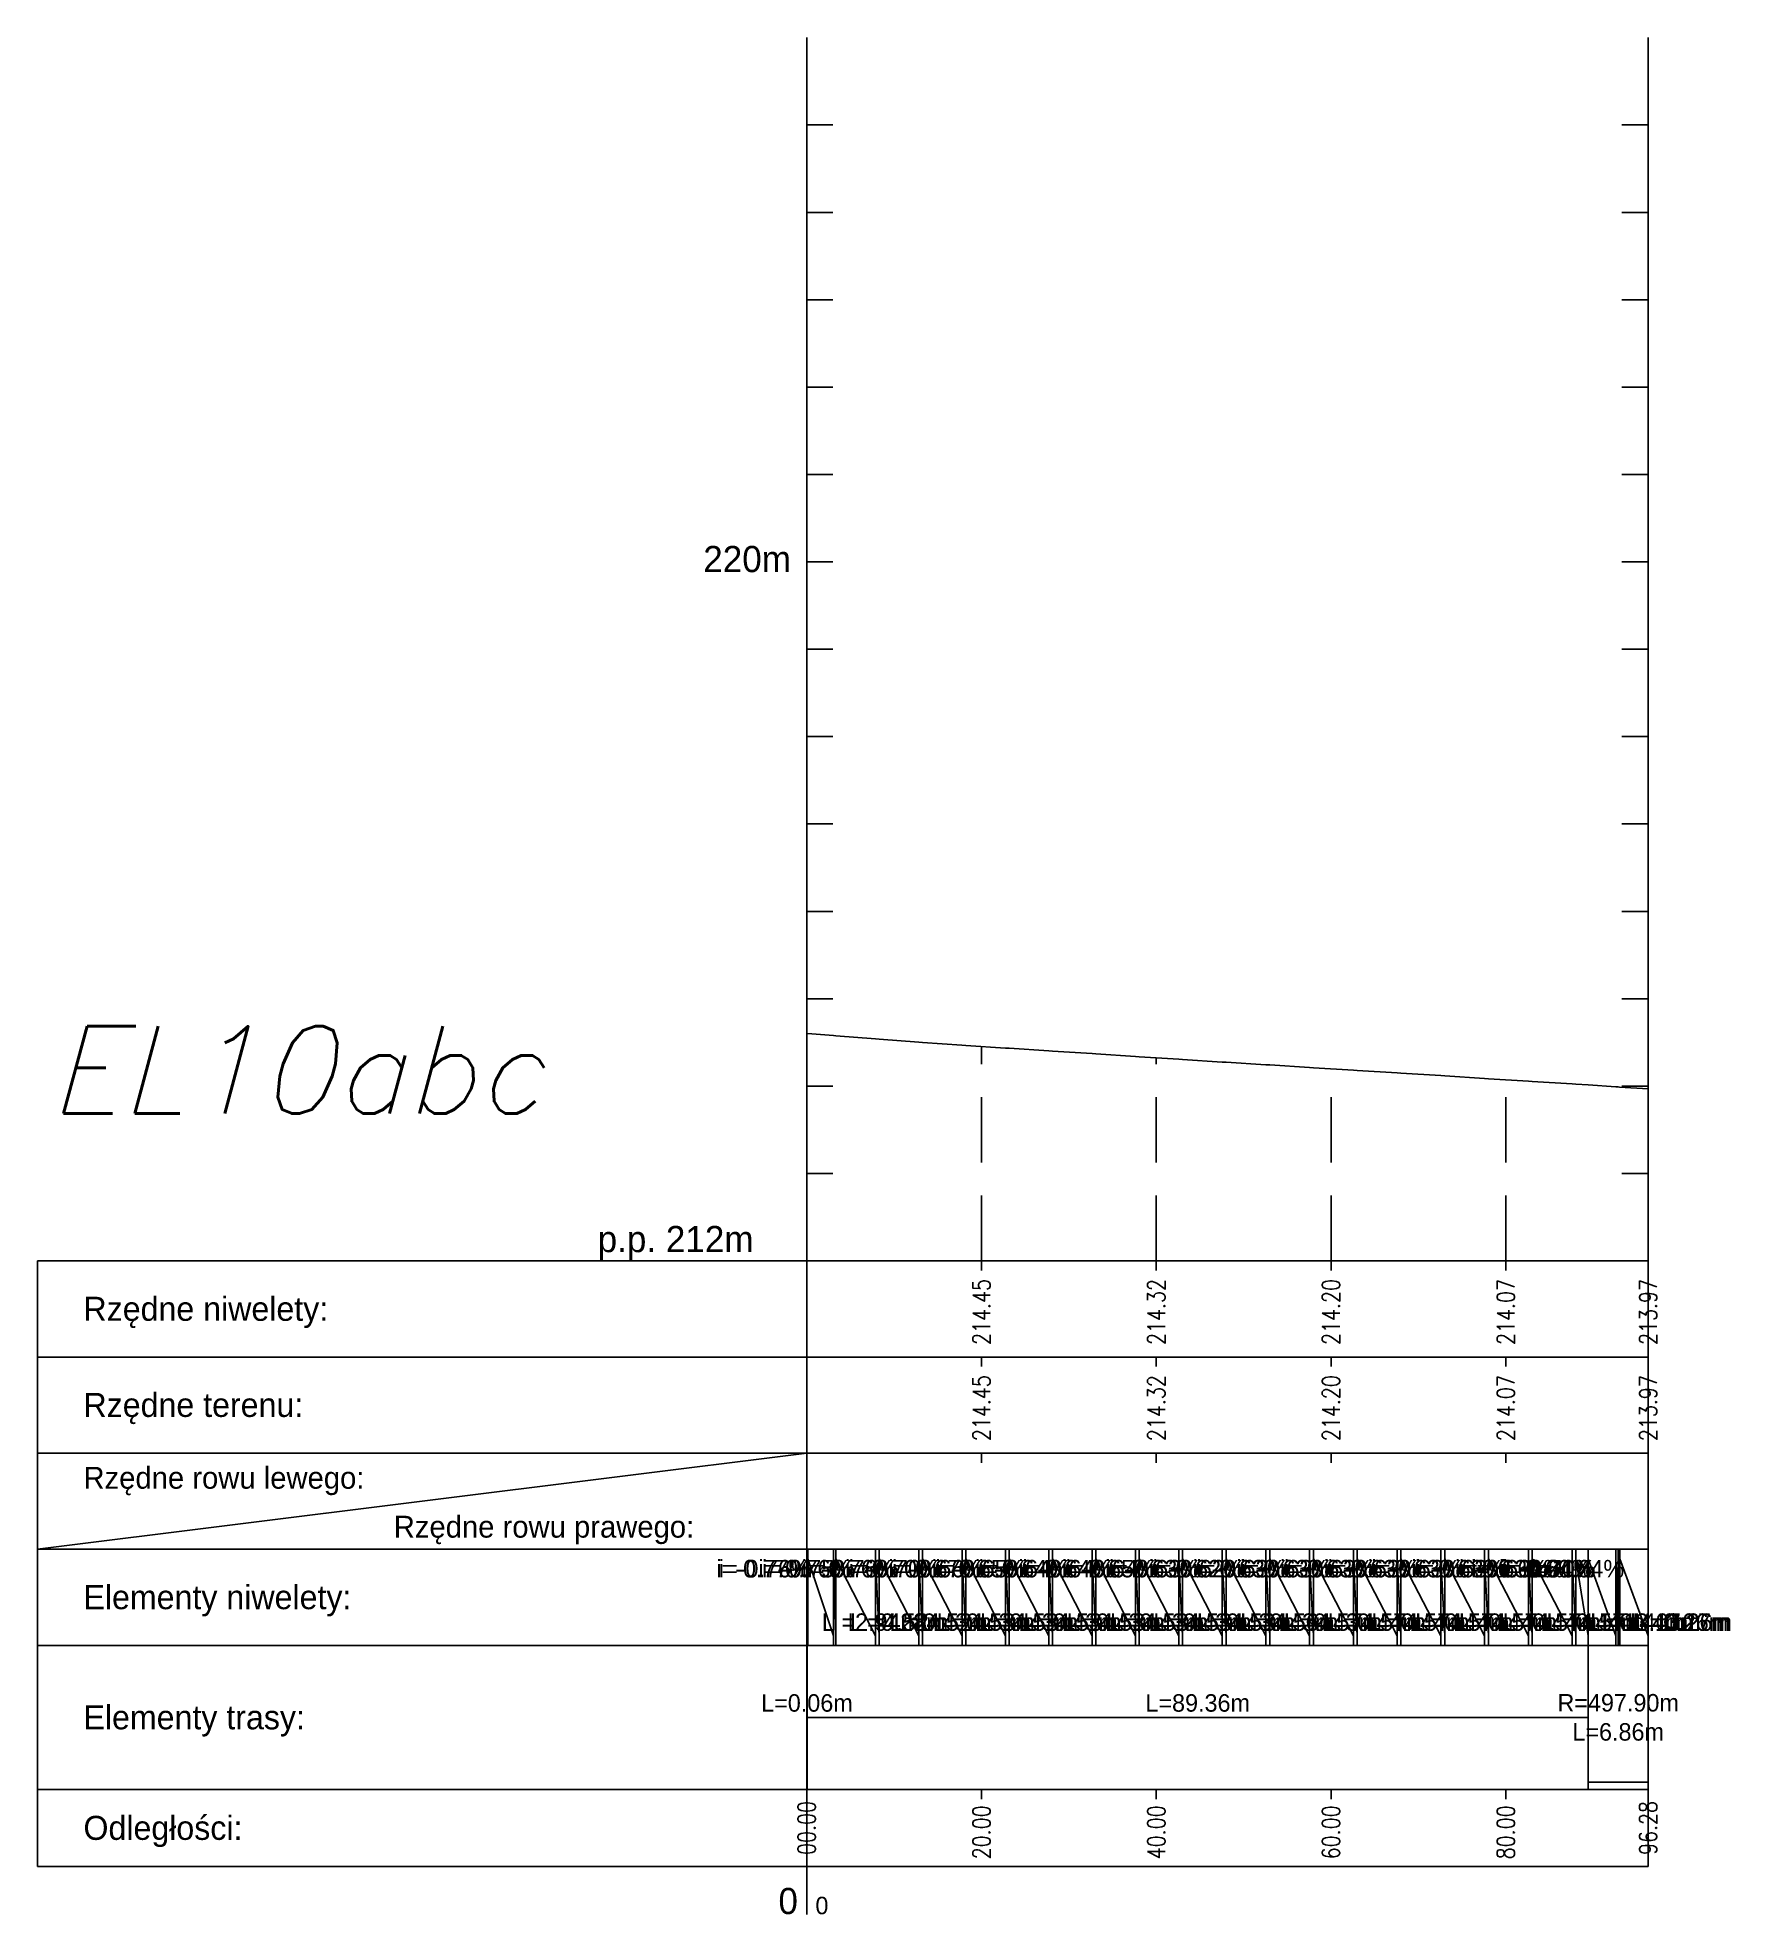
# Model space of a CAD drawing. Header units: metres. Extents: x 7399493 to 7407015, y 5696902 to 5712236.
# Drawn here: x 7399493.4 to 7399687.1, y 5704024 to 5704238.8 of the extents above; entities that cross this region are included whole.
import ezdxf

# ---------------------------------------------------------------- set-up
doc = ezdxf.new("R2010")
doc.units = ezdxf.units.M
doc.linetypes.add('DASHED', pattern=[0.75, 0.5, -0.25])
for name, color, linetype in [('pomoc', 140, 'Continuous'), ('PR_0', 7, 'Continuous'), ('PR_istniejacy_teren', 7, 'Continuous')]:
    doc.layers.add(name, color=color, linetype=linetype)
doc.styles.add('simplex 0.80', font='simplex.shx', dxfattribs={"width": 0.8})
doc.styles.add('Standard poch.', font='simplex.shx', dxfattribs={"oblique": 15})

msp = doc.modelspace()

# ---------------------------------------------------------------- texts
at = {"layer": 'pomoc', "style": 'Standard poch.', "oblique": 15}
msp.add_text('EL10abc', height=10, dxfattribs=at).set_placement((7399494.66, 5704115.6))

# ---------------------------------------------------------------- blocks, each defined once
blk = doc.blocks.new('*U258')
at = {"layer": 'pomoc', "color": 7, "linetype": 'DASHED', "lineweight": -3, "ltscale": 15}
for p, q in [((0, 0), (0, 140)), ((20, 0), (20, 24.54)), ((40, 0), (40, 23.24)), ((60, 0), (60, 21.98)), ((80, 0), (80, 20.72)), ((96.28, 0), (96.28, 19.69))]:
    blk.add_line(p, q, dxfattribs=at)
at = {"layer": 'pomoc', "color": 7, "linetype": 'Continuous', "lineweight": -3}
for p, q in [((0, 0), (0, 140)), ((96.28, 0), (96.28, 140)), ((0, 130), (3, 130)), ((93.28, 130), (96.28, 130)), ((0, 120), (3, 120)), ((93.28, 120), (96.28, 120)), ((0, 110), (3, 110)), ((93.28, 110), (96.28, 110)), ((0, 100), (3, 100)), ((93.28, 100), (96.28, 100)), ((0, 90), (3, 90)), ((93.28, 90), (96.28, 90)), ((0, 80), (3, 80)), ((93.28, 80), (96.28, 80)), ((0, 70), (3, 70)), ((93.28, 70), (96.28, 70)), ((0, 60), (3, 60)), ((93.28, 60), (96.28, 60)), ((0, 50), (3, 50)), ((93.28, 50), (96.28, 50)), ((0, 40), (3, 40)), ((93.28, 40), (96.28, 40)), ((0, 30), (3, 30)), ((93.28, 30), (96.28, 30)), ((0, 20), (3, 20)), ((93.28, 20), (96.28, 20)), ((0, 10), (3, 10)), ((93.28, 10), (96.28, 10)), ((0, 0), (96.28, 0)), ((93.28, 0), (96.28, 0)), ((0, -11), (0, -12.1)), ((20, -11), (20, -12.1)), ((40, -11), (40, -12.1)), ((60, -11), (60, -12.1)), ((80, -11), (80, -12.1)), ((96.28, -11), (96.28, -12.1)), ((-88, -33), (0, -22)), ((0, -22), (0, -23.1)), ((20, -22), (20, -23.1)), ((40, -22), (40, -23.1)), ((60, -22), (60, -23.1)), ((80, -22), (80, -23.1)), ((96.28, -22), (96.28, -23.1)), ((0, -60.5), (0, -61.6)), ((20, -60.5), (20, -61.6)), ((40, -60.5), (40, -61.6)), ((60, -60.5), (60, -61.6)), ((80, -60.5), (80, -61.6)), ((96.28, -60.5), (96.28, -61.6)), ((0, -69.3), (0, -74.8))]:
    blk.add_line(p, q, dxfattribs=at)
at = {"layer": 'pomoc', "color": 1, "linetype": 'Continuous', "lineweight": -3}
for p, q in [((0, 0), (0, -1.1)), ((20, 0), (20, -1.1)), ((40, 0), (40, -1.1)), ((60, 0), (60, -1.1)), ((80, 0), (80, -1.1)), ((96.28, 0), (96.28, -1.1)), ((0, -22), (0, -23.1)), ((20, -22), (20, -23.1)), ((40, -22), (40, -23.1)), ((60, -22), (60, -23.1)), ((80, -22), (80, -23.1)), ((96.28, -22), (96.28, -23.1)), ((0.12, -44), (0.12, -33)), ((0.12, -34.1), (3.06, -42.9)), ((3.06, -44), (3.06, -33)), ((3.06, -34.1), (3.34, -42.9)), ((3.34, -44), (3.34, -33)), ((3.34, -34.1), (7.86, -42.9)), ((7.86, -44), (7.86, -33)), ((7.86, -34.1), (8.29, -42.9)), ((8.29, -44), (8.29, -33)), ((8.29, -34.1), (12.82, -42.9)), ((12.82, -44), (12.82, -33)), ((12.82, -34.1), (13.25, -42.9)), ((13.25, -44), (13.25, -33)), ((13.25, -34.1), (17.78, -42.9)), ((17.78, -44), (17.78, -33)), ((17.78, -34.1), (18.21, -42.9)), ((18.21, -44), (18.21, -33)), ((18.21, -34.1), (22.73, -42.9)), ((22.73, -44), (22.73, -33)), ((22.73, -34.1), (23.17, -42.9)), ((23.17, -44), (23.17, -33)), ((23.17, -34.1), (27.69, -42.9)), ((27.69, -44), (27.69, -33)), ((27.69, -34.1), (28.13, -42.9)), ((28.13, -44), (28.13, -33)), ((28.13, -34.1), (32.65, -42.9)), ((32.65, -44), (32.65, -33)), ((32.65, -34.1), (33.09, -42.9)), ((33.09, -44), (33.09, -33)), ((33.09, -34.1), (37.62, -42.9)), ((37.62, -44), (37.62, -33)), ((37.62, -34.1), (38.05, -42.9)), ((38.05, -44), (38.05, -33)), ((38.05, -34.1), (42.58, -42.9)), ((42.58, -44), (42.58, -33)), ((42.58, -34.1), (43.01, -42.9)), ((43.01, -44), (43.01, -33)), ((43.01, -34.1), (47.55, -42.9)), ((47.55, -44), (47.55, -33)), ((47.55, -34.1), (47.98, -42.9)), ((47.98, -44), (47.98, -33)), ((47.98, -34.1), (52.55, -42.9)), ((52.55, -44), (52.55, -33)), ((52.55, -34.1), (52.98, -42.9)), ((52.98, -44), (52.98, -33)), ((52.98, -34.1), (57.55, -42.9)), ((57.55, -44), (57.55, -33)), ((57.55, -34.1), (57.99, -42.9)), ((57.99, -44), (57.99, -33)), ((57.99, -34.1), (62.56, -42.9)), ((62.56, -44), (62.56, -33)), ((62.56, -34.1), (62.99, -42.9)), ((62.99, -44), (62.99, -33)), ((62.99, -34.1), (67.56, -42.9)), ((67.56, -44), (67.56, -33)), ((67.56, -34.1), (68, -42.9)), ((68, -44), (68, -33)), ((68, -34.1), (72.57, -42.9)), ((72.57, -44), (72.57, -33)), ((72.57, -34.1), (73, -42.9)), ((73, -44), (73, -33)), ((73, -34.1), (77.57, -42.9)), ((77.57, -44), (77.57, -33)), ((77.57, -34.1), (78.01, -42.9)), ((78.01, -44), (78.01, -33)), ((78.01, -34.1), (82.58, -42.9)), ((82.58, -44), (82.58, -33)), ((82.58, -34.1), (83.02, -42.9)), ((83.02, -44), (83.02, -33)), ((83.02, -34.1), (87.59, -42.9)), ((87.59, -44), (87.59, -33)), ((87.59, -34.1), (88.02, -42.9)), ((88.02, -44), (88.02, -33)), ((88.02, -34.1), (89.42, -42.9)), ((89.42, -44), (89.42, -33)), ((89.42, -34.1), (92.59, -42.9)), ((92.59, -44), (92.59, -33)), ((92.59, -34.1), (92.85, -42.9)), ((92.85, -44), (92.85, -33)), ((92.85, -34.1), (93.03, -42.9)), ((93.03, -44), (93.03, -33)), ((93.03, -34.1), (96.28, -42.9)), ((0, -60.5), (0, -44)), ((0.06, -60.5), (0.06, -44)), ((89.42, -60.5), (89.42, -44)), ((0, -52.25), (0, -52.25)), ((0, -52.25), (0.06, -52.25)), ((0.06, -52.25), (89.42, -52.25)), ((89.42, -52.25), (89.42, -59.67)), ((89.42, -59.67), (96.28, -59.67))]:
    blk.add_line(p, q, dxfattribs=at)
at = {"layer": 'pomoc', "color": 7, "linetype": 'Continuous', "lineweight": -3}
for points in [[(0, -11), (0, 0), (-88, 0), (-88, -11)], [(0, -11), (96.28, -11), (96.28, 0), (0, 0)], [(0, -22), (0, -11), (-88, -11), (-88, -22)], [(0, -22), (96.28, -22), (96.28, -11), (0, -11)], [(0, -33), (0, -22), (-88, -22), (-88, -33)], [(0, -33), (0, -22), (-88, -22), (-88, -33)], [(0, -33), (96.28, -33), (96.28, -22), (0, -22)], [(0, -33), (96.28, -33), (96.28, -22), (0, -22)], [(0, -44), (0, -33), (-88, -33), (-88, -44)], [(0, -44), (96.28, -44), (96.28, -33), (0, -33)], [(0, -60.5), (0, -44), (-88, -44), (-88, -60.5)], [(0, -60.5), (96.28, -60.5), (96.28, -44), (0, -44)], [(0, -69.3), (0, -60.5), (-88, -60.5), (-88, -69.3)], [(0, -69.3), (96.28, -69.3), (96.28, -60.5), (0, -60.5)]]:
    blk.add_3dface(points, dxfattribs=at)
at = {"layer": 'pomoc', "color": 2, "linetype": 'Continuous', "lineweight": -3, "char_height": 3}
for s, insert, attachment_point in [('220m', (-1.8, 80.3), 6), ('p.p. 212m', (-15, 4), 2)]:
    blk.add_mtext(s, dxfattribs=dict(at, insert=insert, attachment_point=attachment_point))
at = {"layer": 'pomoc', "color": 7, "linetype": 'Continuous', "lineweight": -3, "attachment_point": 4}
for s, insert, char_height in [('Rzędne niwelety:', (-82.75, -5.9), 2.75), ('Rzędne terenu:', (-82.75, -16.9), 2.75), ('Rzędne rowu lewego:', (-82.75, -25.2), 2.5), ('Elementy niwelety:', (-82.75, -38.9), 2.75), ('Elementy trasy:', (-82.75, -52.65), 2.75), ('Odległości:', (-82.75, -65.3), 2.75)]:
    blk.add_mtext(s, dxfattribs=dict(at, insert=insert, char_height=char_height))
at = {"layer": 'pomoc', "color": 1, "linetype": 'Continuous', "lineweight": -3, "insert": (-47.25, -30.8), "char_height": 2.5, "attachment_point": 4}
blk.add_mtext('Rzędne rowu prawego:', dxfattribs=at)
blk = doc.blocks.new('*U257')
at = {"layer": 'PR_istniejacy_teren', "color": 7, "linetype": 'Continuous', "lineweight": -3, "ltscale": 4}
for p, q in [((7399581.5, 5704124.76), (7399584.44, 5704124.53)), ((7399584.44, 5704124.53), (7399584.72, 5704124.51)), ((7399584.72, 5704124.51), (7399589.25, 5704124.17)), ((7399589.25, 5704124.17), (7399589.68, 5704124.14)), ((7399589.68, 5704124.14), (7399594.21, 5704123.79)), ((7399594.21, 5704123.79), (7399594.64, 5704123.76)), ((7399594.64, 5704123.76), (7399599.16, 5704123.44)), ((7399599.16, 5704123.44), (7399599.59, 5704123.41)), ((7399599.59, 5704123.41), (7399604.12, 5704123.11)), ((7399604.12, 5704123.11), (7399604.55, 5704123.08)), ((7399604.55, 5704123.08), (7399609.08, 5704122.79)), ((7399609.08, 5704122.79), (7399609.51, 5704122.76)), ((7399609.51, 5704122.76), (7399614.04, 5704122.47)), ((7399614.04, 5704122.47), (7399614.47, 5704122.44)), ((7399614.47, 5704122.44), (7399619, 5704122.15)), ((7399619, 5704122.15), (7399619.44, 5704122.12)), ((7399619.44, 5704122.12), (7399623.97, 5704121.83)), ((7399623.97, 5704121.83), (7399624.4, 5704121.8)), ((7399624.4, 5704121.8), (7399628.93, 5704121.51)), ((7399628.93, 5704121.51), (7399629.37, 5704121.49)), ((7399629.37, 5704121.49), (7399633.93, 5704121.2)), ((7399633.93, 5704121.2), (7399634.37, 5704121.18)), ((7399634.37, 5704121.18), (7399638.94, 5704120.89)), ((7399638.94, 5704120.89), (7399639.37, 5704120.86)), ((7399639.37, 5704120.86), (7399643.94, 5704120.58)), ((7399643.94, 5704120.58), (7399644.38, 5704120.55)), ((7399644.38, 5704120.55), (7399648.95, 5704120.26)), ((7399648.95, 5704120.26), (7399649.38, 5704120.23)), ((7399649.38, 5704120.23), (7399653.95, 5704119.95)), ((7399653.95, 5704119.95), (7399654.39, 5704119.92)), ((7399654.39, 5704119.92), (7399658.96, 5704119.63)), ((7399658.96, 5704119.63), (7399659.4, 5704119.6)), ((7399659.4, 5704119.6), (7399663.97, 5704119.32)), ((7399663.97, 5704119.32), (7399664.4, 5704119.29)), ((7399664.4, 5704119.29), (7399668.97, 5704119)), ((7399668.97, 5704119), (7399669.41, 5704118.97)), ((7399669.41, 5704118.97), (7399670.81, 5704118.89)), ((7399670.81, 5704118.89), (7399673.98, 5704118.68)), ((7399673.98, 5704118.68), (7399674.24, 5704118.67)), ((7399674.24, 5704118.67), (7399674.41, 5704118.65)), ((7399674.41, 5704118.65), (7399677.67, 5704118.44))]:
    blk.add_line(p, q, dxfattribs=at)
blk = doc.blocks.new('*U256')
at = {"layer": 'pomoc', "color": 1, "linetype": 'Continuous', "lineweight": -3, "char_height": 2, "attachment_point": 6, "rotation": 90, "style": 'simplex 0.80'}
for s, insert in [('214.45', (7399601.39, 5704096.67)), ('214.32', (7399621.39, 5704096.67)), ('214.20', (7399641.39, 5704096.67)), ('214.07', (7399661.39, 5704096.67)), ('213.97', (7399677.67, 5704096.67))]:
    blk.add_mtext(s, dxfattribs=dict(at, insert=insert))
blk = doc.blocks.new('*U255')
at = {"layer": 'pomoc', "color": 1, "linetype": 'Continuous', "lineweight": -3, "char_height": 2, "attachment_point": 6, "rotation": 90, "style": 'simplex 0.80'}
for s, insert in [('214.45', (7399601.39, 5704085.67)), ('214.32', (7399621.39, 5704085.67)), ('214.20', (7399641.39, 5704085.67)), ('214.07', (7399661.39, 5704085.67)), ('213.97', (7399677.67, 5704085.67))]:
    blk.add_mtext(s, dxfattribs=dict(at, insert=insert))
blk = doc.blocks.new('*U254')
at = {"layer": 'PR_0', "color": 1, "linetype": 'Continuous', "lineweight": -3, "char_height": 2}
for s, insert, attachment_point in [('i=-0.77%', (7399581.69, 5704062.5), 9), ('i=-0.76%', (7399581.97, 5704062.5), 9), ('i=-0.76%', (7399586.5, 5704062.5), 9), ('i=-0.75%', (7399586.93, 5704062.5), 9), ('i=-0.76%', (7399591.46, 5704062.5), 9), ('i=-0.76%', (7399591.89, 5704062.5), 9), ('i=-0.70%', (7399596.41, 5704062.5), 9), ('i=-0.70%', (7399596.84, 5704062.5), 9), ('i=-0.67%', (7399601.37, 5704062.5), 9), ('i=-0.66%', (7399601.8, 5704062.5), 9), ('i=-0.65%', (7399606.33, 5704062.5), 9), ('i=-0.65%', (7399606.76, 5704062.5), 9), ('i=-0.64%', (7399611.29, 5704062.5), 9), ('i=-0.64%', (7399611.72, 5704062.5), 9), ('i=-0.64%', (7399616.25, 5704062.5), 9), ('i=-0.64%', (7399616.69, 5704062.5), 9), ('i=-0.65%', (7399621.22, 5704062.5), 9), ('i=-0.64%', (7399621.65, 5704062.5), 9), ('i=-0.63%', (7399626.18, 5704062.5), 9), ('i=-0.63%', (7399626.62, 5704062.5), 9), ('i=-0.62%', (7399631.18, 5704062.5), 9), ('i=-0.62%', (7399631.62, 5704062.5), 9), ('i=-0.63%', (7399636.19, 5704062.5), 9), ('i=-0.63%', (7399636.62, 5704062.5), 9), ('i=-0.63%', (7399641.19, 5704062.5), 9), ('i=-0.63%', (7399641.63, 5704062.5), 9), ('i=-0.63%', (7399646.2, 5704062.5), 9), ('i=-0.63%', (7399646.63, 5704062.5), 9), ('i=-0.63%', (7399651.2, 5704062.5), 9), ('i=-0.63%', (7399651.64, 5704062.5), 9), ('i=-0.63%', (7399656.21, 5704062.5), 9), ('i=-0.63%', (7399656.65, 5704062.5), 9), ('i=-0.63%', (7399661.22, 5704062.5), 9), ('i=-0.63%', (7399661.65, 5704062.5), 9), ('i=-0.63%', (7399666.22, 5704062.5), 9), ('i=-0.63%', (7399666.66, 5704062.5), 9), ('i=-0.61%', (7399668.06, 5704062.5), 9), ('i=-0.64%', (7399671.23, 5704062.5), 9), ('i=-0.64%', (7399671.49, 5704062.5), 9), ('i=-0.70%', (7399671.66, 5704062.5), 9), ('i=-0.64%', (7399674.92, 5704062.5), 9), ('L =2.94m', (7399583.13, 5704056.38), 7), ('L =0.28m', (7399586.07, 5704056.38), 7), ('L =4.52m', (7399586.35, 5704056.38), 7), ('L =0.43m', (7399590.87, 5704056.38), 7), ('L =4.52m', (7399591.31, 5704056.38), 7), ('L =0.43m', (7399595.83, 5704056.38), 7), ('L =4.53m', (7399596.26, 5704056.38), 7), ('L =0.43m', (7399600.79, 5704056.38), 7), ('L =4.53m', (7399601.22, 5704056.38), 7), ('L =0.43m', (7399605.75, 5704056.38), 7), ('L =4.53m', (7399606.18, 5704056.38), 7), ('L =0.43m', (7399610.71, 5704056.38), 7), ('L =4.53m', (7399611.14, 5704056.38), 7), ('L =0.43m', (7399615.67, 5704056.38), 7), ('L =4.53m', (7399616.1, 5704056.38), 7), ('L =0.43m', (7399620.63, 5704056.38), 7), ('L =4.53m', (7399621.06, 5704056.38), 7), ('L =0.43m', (7399625.59, 5704056.38), 7), ('L =4.53m', (7399626.03, 5704056.38), 7), ('L =0.43m', (7399630.56, 5704056.38), 7), ('L =4.56m', (7399630.99, 5704056.38), 7), ('L =0.43m', (7399635.56, 5704056.38), 7), ('L =4.57m', (7399635.99, 5704056.38), 7), ('L =0.44m', (7399640.56, 5704056.38), 7), ('L =4.57m', (7399641, 5704056.38), 7), ('L =0.44m', (7399645.57, 5704056.38), 7), ('L =4.57m', (7399646, 5704056.38), 7), ('L =0.44m', (7399650.57, 5704056.38), 7), ('L =4.57m', (7399651.01, 5704056.38), 7), ('L =0.44m', (7399655.58, 5704056.38), 7), ('L =4.57m', (7399656.01, 5704056.38), 7), ('L =0.44m', (7399660.59, 5704056.38), 7), ('L =4.57m', (7399661.02, 5704056.38), 7), ('L =0.44m', (7399665.59, 5704056.38), 7), ('L =4.57m', (7399666.03, 5704056.38), 7), ('L =0.44m', (7399670.6, 5704056.38), 7), ('L =1.40m', (7399671.03, 5704056.38), 7), ('L =3.17m', (7399672.43, 5704056.38), 7), ('L =0.26m', (7399675.6, 5704056.38), 7), ('L =0.17m', (7399675.86, 5704056.38), 7), ('L =3.26m', (7399676.04, 5704056.38), 7)]:
    blk.add_mtext(s, dxfattribs=dict(at, insert=insert, attachment_point=attachment_point))
blk = doc.blocks.new('*U253')
at = {"layer": 'pomoc', "color": 1, "linetype": 'Continuous', "lineweight": -3, "char_height": 2}
for s, insert, attachment_point in [('L=0.06m', (7399581.42, 5704047.13), 8), ('L=89.36m', (7399626.13, 5704047.13), 8), ('R=497.90m^JL=6.86m', (7399674.24, 5704046.5), 5)]:
    blk.add_mtext(s, dxfattribs=dict(at, insert=insert, attachment_point=attachment_point))
blk = doc.blocks.new('*U252')
at = {"layer": 'pomoc', "color": 1, "linetype": 'Continuous', "lineweight": -3, "char_height": 2, "attachment_point": 5, "rotation": 90, "style": 'simplex 0.80'}
for s, insert in [('00.00', (7399581.39, 5704033.85)), ('96.28', (7399677.67, 5704033.85)), ('20.00', (7399601.39, 5704033.35)), ('40.00', (7399621.39, 5704033.35)), ('60.00', (7399641.39, 5704033.35)), ('80.00', (7399661.39, 5704033.35))]:
    blk.add_mtext(s, dxfattribs=dict(at, insert=insert))
blk = doc.blocks.new('*U251')
at = {"layer": 'pomoc', "color": 1, "linetype": 'Continuous', "lineweight": -3}
for insert, char_height, attachment_point in [((7399580.39, 5704023.95), 3, 9), ((7399582.39, 5704023.95), 2, 7)]:
    blk.add_mtext('0', dxfattribs=dict(at, insert=insert, char_height=char_height, attachment_point=attachment_point))

# ---------------------------------------------------------------- block references
at = {"layer": 'pomoc', "color": 4, "linetype": 'Continuous', "lineweight": -3}
for name, p in [('*U258', (7399581.39, 5704098.75)), ('*U257', (0, 0)), ('*U256', (0, 0)), ('*U255', (0, 0)), ('*U254', (0, 0)), ('*U253', (0, 0)), ('*U252', (0, 0)), ('*U251', (0, 0))]:
    msp.add_blockref(name, p, dxfattribs=at)

msp.set_redraw_order([(e.dxf.handle, doc.entitydb.next_handle()) for e in msp.query("TEXT MTEXT ATTDEF DIMENSION ARC_DIMENSION")])  # texts and dimensions are drawn at this point

doc.saveas('drawing.dxf')
